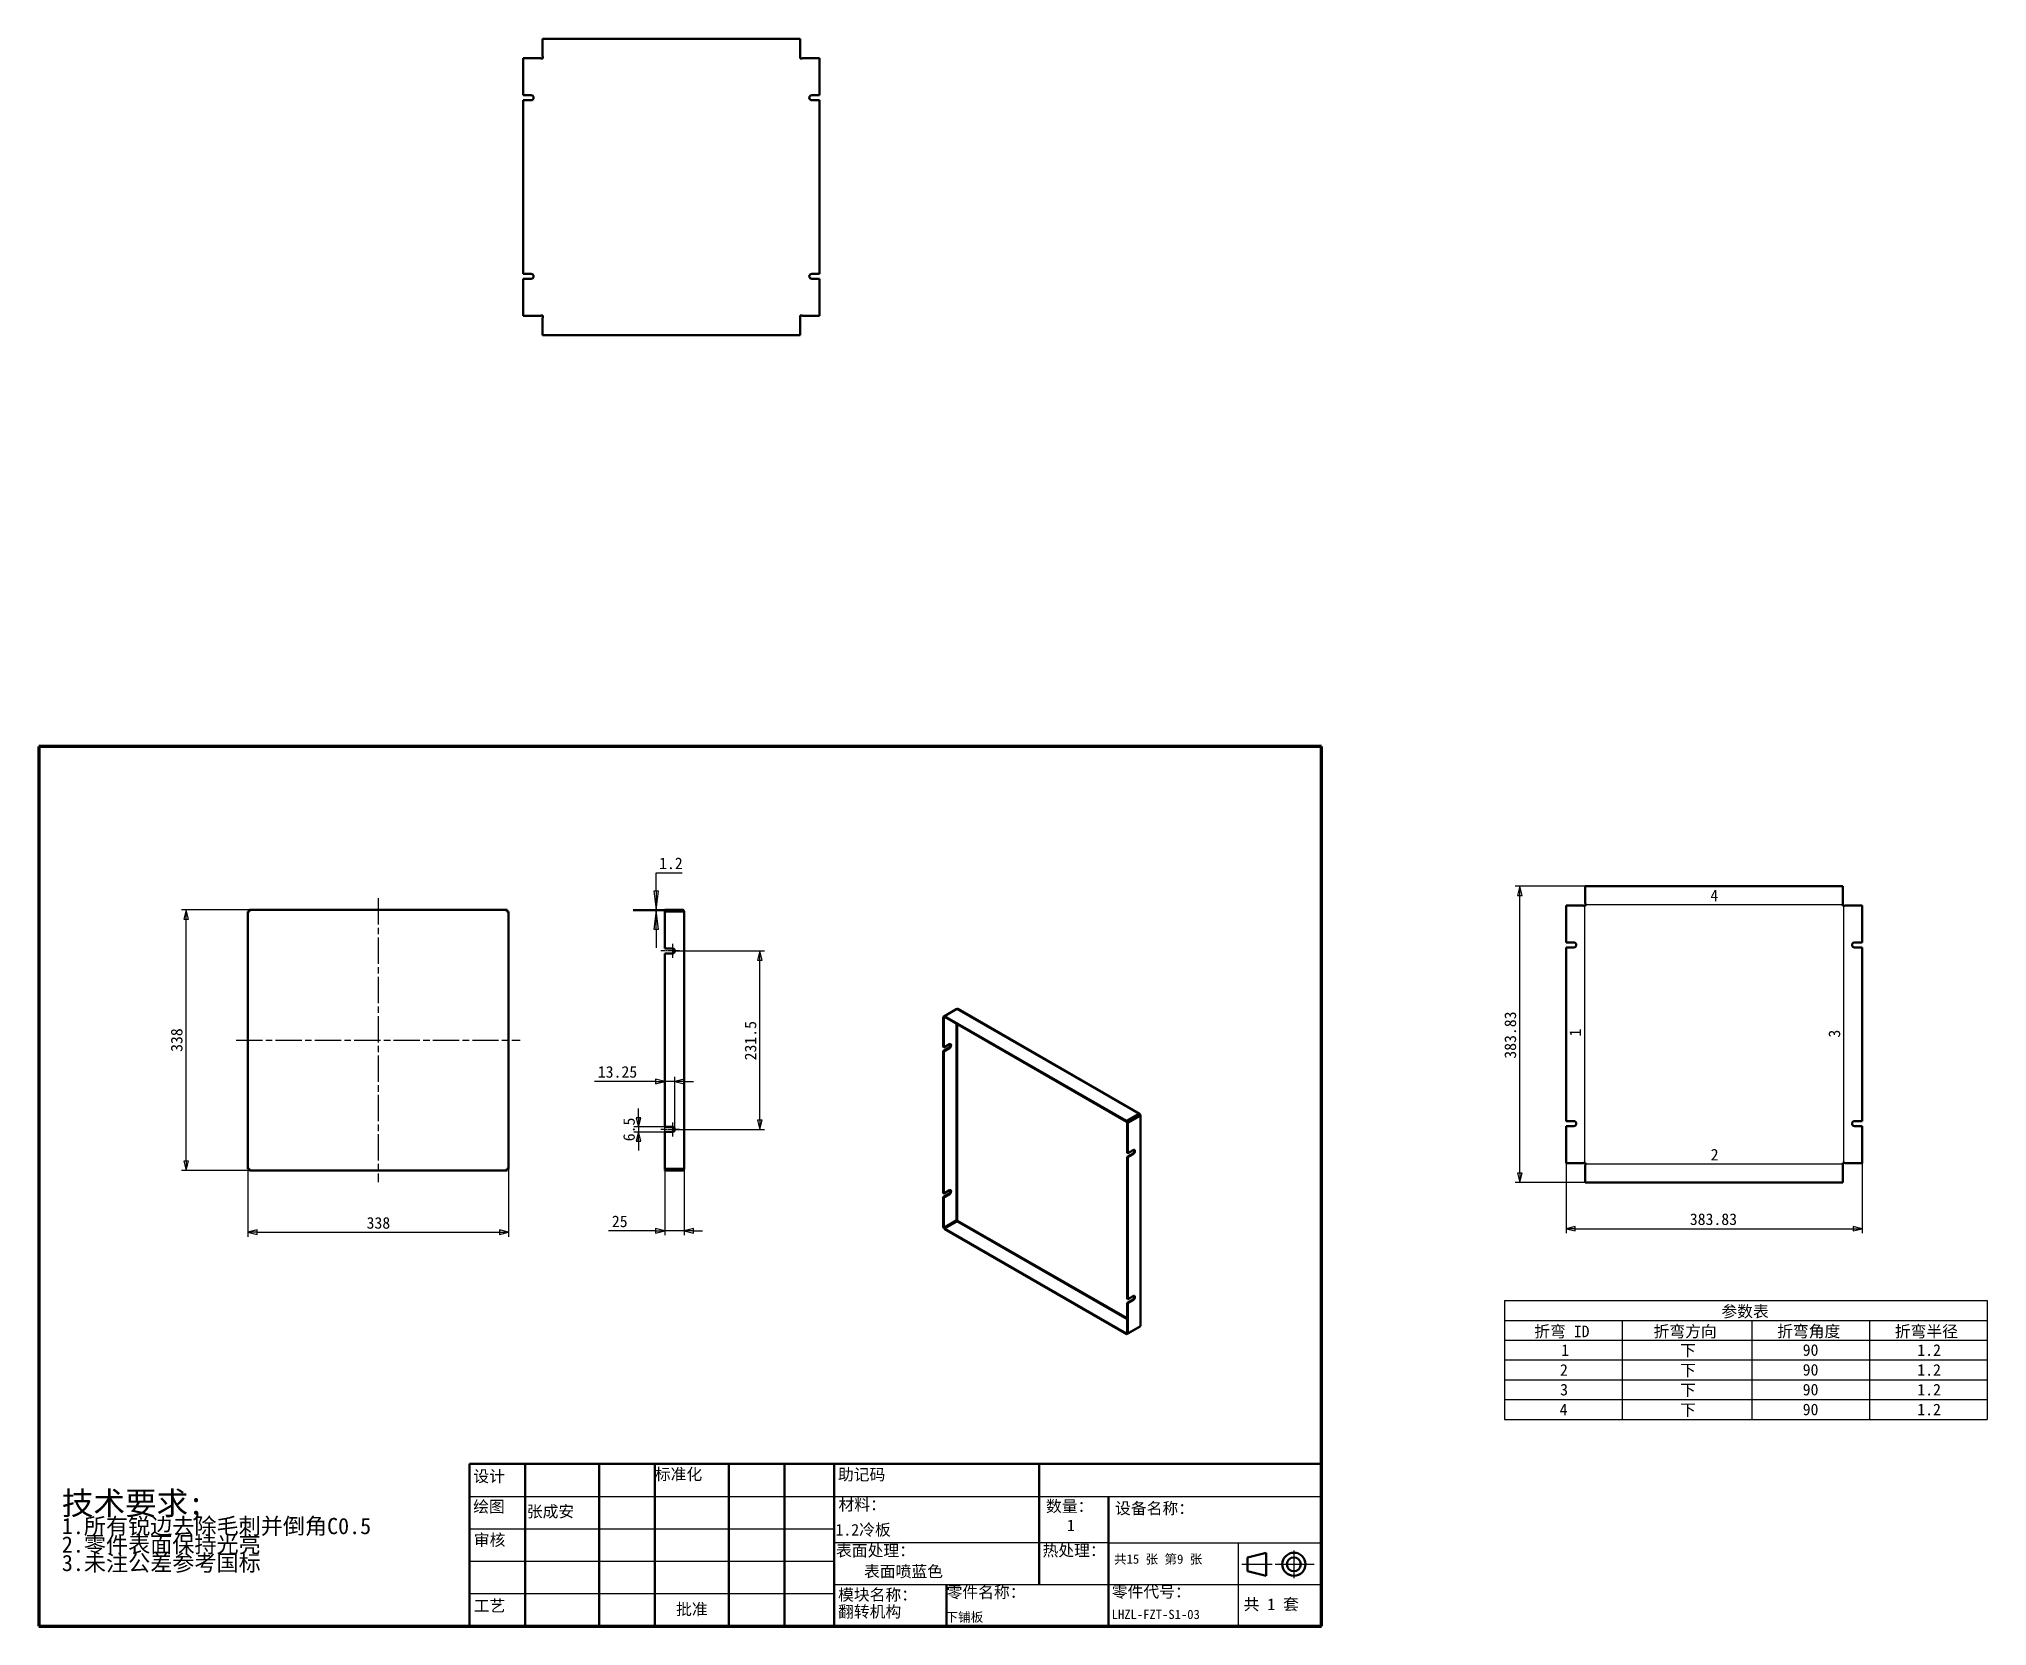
# Model space of a CAD drawing. Header units: millimetres. Extents: x 60 to 68084, y -19159 to 2261.
# Drawn here: x 60 to 2584, y 60 to 2117 of the extents above; entities that cross this region are included whole.
import ezdxf
from ezdxf.enums import TextEntityAlignment as Align

# ---------------------------------------------------------------- set-up
doc = ezdxf.new("R2010")
doc.units = ezdxf.units.MM
doc.header["$LTSCALE"] = 6
doc.linetypes.add('CHAIN', pattern=[0.3543, 0.2362, -0.0295, 0.0591, -0.0295])
for name, color, linetype, lineweight, true_color in [('中心标记 (ISO)', 1, 'Continuous', 25, 0xff0000), ('中心线 (ISO)', 1, 'Continuous', 25, 0xff0000), ('尺寸 (ISO)', 5, 'Continuous', 25, 0x0000ff)]:
    doc.layers.add(name, color=color, linetype=linetype, lineweight=lineweight, true_color=true_color)
for name, color, linetype, lineweight in [('可见 (ISO)', 7, 'Continuous', 50), ('可见窄的 (ISO)', 7, 'Continuous', 35), ('图框 (ISO)', 7, 'Continuous', 70), ('标注线', 3, 'Continuous', 18), ('标题 (ISO)', 7, 'Continuous', 50), ('符号 (ISO)', 7, 'Continuous', 25)]:
    doc.layers.add(name, color=color, linetype=linetype, lineweight=lineweight)
doc.styles.add('DIM', font='romans.shx', dxfattribs={"width": 0.8, "bigfont": 'bigfont.shx'})
doc.styles.get("Standard").update_dxf_attribs({"font": 'simfang.ttf'})
doc.styles.add('文本样式19', font='tahoma.ttf')
doc.styles.add('文本样式91', font='simfang.ttf')
doc.styles.add('注释文本 (ISO)', font='simfang.ttf')
doc.dimstyles.new('默认 (GB)', dxfattribs={"dimscale": 6, "dimtxt": 2.5, "dimasz": 2, "dimexe": 1, "dimexo": 0, "dimgap": 0.75, "dimtad": 1, "dimtoh": 1, "dimrnd": 1e-08, "dimdsep": 46, "dimtxsty": '注释文本 (ISO)', "dimblk": 'Filled-2', "dimcen": 0.09, "dimdle": 10, "dimclrd": 256, "dimclre": 256, "dimclrt": 256, "dimaunit": 1, "dimadec": 3, "dimazin": 2, "dimtfac": 0.52, "dimtmove": 0, "dimatfit": 3, "dimldrblk": 'Filled-1', "dimfxl": 0, "dimtolj": 1, "dimlwd": -1, "dimlwe": -1, "dimarcsym": 0})
doc.dimstyles.new('默认 - 类型 1 (GB)', dxfattribs={"dimscale": 6, "dimtxt": 2.5, "dimasz": 4, "dimexe": 5, "dimexo": 0, "dimgap": 0.75, "dimtad": 1, "dimtoh": 1, "dimrnd": 1e-08, "dimdsep": 46, "dimtxsty": '注释文本 (ISO)', "dimblk": 'Filled-1', "dimcen": 0.09, "dimdle": 10, "dimclrd": 256, "dimclre": 256, "dimclrt": 256, "dimaunit": 1, "dimadec": 3, "dimazin": 2, "dimtfac": 1.4, "dimtmove": 0, "dimatfit": 3, "dimldrblk": 'Filled-1', "dimfxl": 0, "dimtolj": 1, "dimtzin": 0, "dimlwd": -1, "dimlwe": -1, "dimarcsym": 0})

msp = doc.modelspace()

# ---------------------------------------------------------------- texts
at = {"layer": '符号 (ISO)', "insert": (1392, 198), "char_height": 15, "attachment_point": 1, "style": '注释文本 (ISO)'}
msp.add_mtext('{1}', dxfattribs=at)
at = {"layer": '符号 (ISO)', "insert": (1129.064, 138.347), "char_height": 15, "width": 112.2807, "attachment_point": 1, "style": '注释文本 (ISO)'}
msp.add_mtext('{表面喷蓝色}', dxfattribs=at)

# ---------------------------------------------------------------- blocks, each defined once
blk = doc.blocks.new('图框 A3-A4')
at = {"layer": '图框 (ISO)'}
for p, q in [((287, 200), (10, 200)), ((10, 200), (10, 10)), ((287, 10), (287, 200)), ((10, 10), (287, 10))]:
    blk.add_line(p, q, dxfattribs=at)
blk = doc.blocks.new('标题栏 GB1')
at = {"layer": '标题 (ISO)'}
for p, q in [((194.57, 65.23), (194.57, 72.23)), ((194.57, 72.23), (378.57, 72.23)), ((206.57, 65.23), (206.57, 72.23)), ((222.57, 65.23), (222.57, 72.23)), ((234.57, 65.23), (234.57, 72.23)), ((250.57, 65.23), (250.57, 72.23)), ((262.57, 65.23), (262.57, 72.23)), ((273.31, 65.23), (273.31, 72.23)), ((317.57, 65.23), (317.57, 72.23)), ((378.57, 72.23), (378.57, 65.23)), ((194.57, 37.23), (194.57, 65.23)), ((206.57, 37.23), (206.57, 65.23)), ((222.57, 44.23), (222.57, 65.23)), ((234.57, 37.23), (234.57, 65.23)), ((250.57, 37.23), (250.57, 65.23)), ((262.57, 37.23), (262.57, 65.23)), ((273.31, 65.23), (273.31, 37.23)), ((317.57, 55.23), (317.57, 65.23)), ((378.57, 65.23), (378.57, 37.23)), ((317.57, 55.23), (317.57, 46.23)), ((366.57, 53.06), (362.57, 52.06)), ((362.57, 52.06), (362.57, 49.06)), ((366.57, 48.06), (366.57, 53.06)), ((362.57, 49.06), (366.57, 48.06)), ((222.57, 44.23), (222.57, 37.23)), ((297.57, 46.23), (297.57, 37.23)), ((378.57, 37.23), (194.57, 37.23))]:
    blk.add_line(p, q, dxfattribs=at)
at = {"layer": '标题 (ISO)', "lineweight": 25}
for p, q in [((194.57, 65.23), (273.31, 65.23)), ((273.31, 65.23), (378.57, 65.23)), ((194.57, 58.23), (273.31, 58.23)), ((332.57, 55.23), (273.31, 55.23)), ((332.57, 55.23), (378.57, 55.23)), ((360.57, 55.23), (360.57, 46.23)), ((194.57, 51.23), (273.31, 51.23)), ((361.32, 50.56), (367.88, 50.56)), ((368.55, 50.56), (370.07, 50.56)), ((370.07, 50.56), (376.97, 50.56)), ((372.58, 53.56), (372.58, 47.56)), ((194.57, 44.23), (273.31, 44.23)), ((273.31, 46.23), (378.57, 46.23)), ((360.57, 46.23), (360.57, 37.23))]:
    blk.add_line(p, q, dxfattribs=at)
at = {"layer": '标题 (ISO)', "lineweight": 50}
blk.add_line((332.57, 65.23), (332.57, 37.23), dxfattribs=at)
at = {"layer": '标题 (ISO)'}
for radius in [2.5, 1.5]:
    blk.add_circle((372.57, 50.56), radius, dxfattribs=at)
at = {"layer": '标题 (ISO)', "char_height": 2.5, "style": '注释文本 (ISO)'}
for s, insert, attachment_point in [('\\f仿宋|b0|i0;标准化', (234.57, 71.28), 1), ('助记码', (274.11, 71.21), 1), ('\\f仿宋|b0|i0;设计', (195.38, 70.83), 1), ('\\f仿宋|b0|i0;绘图', (195.35, 64.28), 1), ('张成安', (206.92, 63.22), 1), ('\\f仿宋|b0|i0;材料：', (274.24, 64.72), 1), ('\\f仿宋|b0|i0;数量：', (319.04, 64.37), 1), ('\\f仿宋|b0|i0;审核', (195.48, 57.07), 1), ('\\f仿宋|b0|i0;热处理：', (318.29, 54.82), 1), ('\\f仿宋|b0|i0;批准', (242.57, 40.73), 5), ('\\f仿宋|b0|i0;零件名称：', (297.57, 45.8), 1), ('\\f仿宋|b0|i0;零件代号：', (333.25, 45.9), 1)]:
    blk.add_mtext(s, dxfattribs=dict(at, insert=insert, attachment_point=attachment_point))
at = {"layer": '标题 (ISO)', "char_height": 2.5, "attachment_point": 1, "style": '注释文本 (ISO)'}
for s, insert, line_spacing_factor in [('设备名称：\\P', (333.96, 63.91), 0.856364), ('模块名称：\\P\\fArial|b0|i0;\\H2.5000;翻转机构', (274.14, 45.23), 0.872369)]:
    blk.add_mtext(s, dxfattribs=dict(at, insert=insert, line_spacing_factor=line_spacing_factor))
at = {"layer": '标题 (ISO)', "attachment_point": 1, "style": '注释文本 (ISO)'}
for s, insert, char_height, width in [('\\f仿宋|b0|i0;表面处理：', (273.7, 54.78), 2.5, 18.7135), ('\\f仿宋|b0|i0;\\H2.0000;共15 张 第9 张', (333.72, 52.69), 2, 27.2374), ('\\f仿宋|b0|i0;工艺', (195.45, 42.85), 2.5, 7.4854), ('  共 1 套', (358.32, 43.18), 2.5, 17.7919)]:
    blk.add_mtext(s, dxfattribs=dict(at, insert=insert, char_height=char_height, width=width))
at = {"layer": '标题 (ISO)'}
for tag, p, height, style in [('材料_001', (273.59, 56.78), 2.5, '注释文本 (ISO)'), ('零件代号_001', (297.32, 38.16), 2, '文本样式91'), ('描述_001', (333.22, 38.74), 2, '文本样式91')]:
    blk.add_attdef(tag, p, '', height=height, dxfattribs=dict(at, style=style))
at = {"layer": '标题 (ISO)', "style": '文本样式91'}
blk.add_attdef('热处理', text='', height=2, dxfattribs=at).set_placement((318.2, 50.63), align=Align.TOP_LEFT)
at = {"layer": '标题 (ISO)', "style": '文本样式19'}
for tag, p in [('工程核准人', (256.57, 40.73)), ('工程批准日期', (267.94, 40.73))]:
    blk.add_attdef(tag, text='', height=1, dxfattribs=at).set_placement(p, align=Align.MIDDLE_CENTER)
blk = doc.blocks.new('Filled-2')
at = {"color": 0}
for p, q in [((0, 0), (-1, 0.25)), ((-1, 0.25), (-1, -0.25)), ((-1, 0), (0, 0)), ((-1, -0.25), (0, 0))]:
    blk.add_line(p, q, dxfattribs=at)
at = {"color": 0, "flags": 128}
blk.add_lwpolyline([(-1, -0.25), (0, 0), (-1, 0.25), (-1, -0.25)], dxfattribs=at)
at = {"color": 0}
blk.add_solid([(-1, -0.25), (0, 0), (-1, 0.25), (-1, -0.25)], dxfattribs=at)
blk = doc.blocks.new('*D8')
at = {"layer": 'Defpoints', "color": 0, "transparency": 16777216}
for p in [(330.6, 652.7), (668.6, 652.7), (668.6, 570.3)]:
    blk.add_point(p, dxfattribs=at)
at = {"layer": '尺寸 (ISO)', "transparency": 16777216}
for p, q in [((330.6, 652.7), (330.6, 564.3)), ((668.6, 652.7), (668.6, 564.3)), ((342.6, 570.3), (656.6, 570.3))]:
    blk.add_line(p, q, dxfattribs=at)
at = {"layer": '尺寸 (ISO)', "transparency": 16777216, "xscale": 12, "yscale": 12, "zscale": 12, "rotation": 180}
blk.add_blockref('Filled-2', (330.6, 570.3), dxfattribs=at)
at = {"layer": '尺寸 (ISO)', "transparency": 16777216, "xscale": 12, "yscale": 12, "zscale": 12}
blk.add_blockref('Filled-2', (668.6, 570.3), dxfattribs=at)
at = {"layer": '尺寸 (ISO)', "transparency": 16777216, "insert": (484.5, 590), "char_height": 15, "attachment_point": 1, "style": '注释文本 (ISO)'}
blk.add_mtext('\\A1;338', dxfattribs=at)
blk = doc.blocks.new('Filled-1')
at = {"color": 0}
for p, q in [((0, 0), (-1, 0.125)), ((-1, 0.125), (-1, -0.125)), ((-1, 0), (0, 0)), ((-1, -0.125), (0, 0))]:
    blk.add_line(p, q, dxfattribs=at)
at = {"color": 0, "flags": 128}
blk.add_lwpolyline([(-1, -0.125), (0, 0), (-1, 0.125), (-1, -0.125)], dxfattribs=at)
at = {"color": 0}
blk.add_solid([(-1, -0.125), (0, 0), (-1, 0.125), (-1, -0.125)], dxfattribs=at)
blk = doc.blocks.new('*D9')
at = {"layer": 'Defpoints', "color": 0, "transparency": 16777216}
for p in [(250.6, 988.3), (333, 988.3), (333, 650.3)]:
    blk.add_point(p, dxfattribs=at)
at = {"layer": '尺寸 (ISO)', "transparency": 16777216}
for p, q in [((333, 988.3), (244.6, 988.3)), ((250.6, 662.3), (250.6, 976.3)), ((333, 650.3), (244.6, 650.3))]:
    blk.add_line(p, q, dxfattribs=at)
at = {"layer": '尺寸 (ISO)', "transparency": 16777216, "xscale": 12, "yscale": 12, "zscale": 12}
for p, rotation in [((250.6, 988.3), 90), ((250.6, 650.3), 270)]:
    blk.add_blockref('Filled-2', p, dxfattribs=dict(at, rotation=rotation))
at = {"layer": '尺寸 (ISO)', "transparency": 16777216, "insert": (230.9, 804.1), "char_height": 15, "attachment_point": 1, "rotation": 90, "style": '注释文本 (ISO)'}
blk.add_mtext('\\A1;338', dxfattribs=at)
blk = doc.blocks.new('*D10')
at = {"layer": 'Defpoints', "color": 0, "transparency": 16777216}
for p in [(870.9, 652.4), (895.9, 652.7), (870.9, 572.4)]:
    blk.add_point(p, dxfattribs=at)
at = {"layer": '尺寸 (ISO)', "transparency": 16777216}
for p, q in [((870.9, 652.4), (870.9, 566.4)), ((895.9, 652.7), (895.9, 566.4)), ((858.9, 572.4), (797.8, 572.4)), ((895.9, 572.4), (870.9, 572.4)), ((907.9, 572.4), (919.9, 572.4))]:
    blk.add_line(p, q, dxfattribs=at)
at = {"layer": '尺寸 (ISO)', "transparency": 16777216, "xscale": 12, "yscale": 12, "zscale": 12}
blk.add_blockref('Filled-2', (870.9, 572.4), dxfattribs=at)
at = {"layer": '尺寸 (ISO)', "transparency": 16777216, "xscale": 12, "yscale": 12, "zscale": 12, "rotation": 180}
blk.add_blockref('Filled-2', (895.9, 572.4), dxfattribs=at)
at = {"layer": '尺寸 (ISO)', "transparency": 16777216, "insert": (802.3, 592), "char_height": 15, "attachment_point": 1, "style": '注释文本 (ISO)'}
blk.add_mtext('\\A1;25', dxfattribs=at)
blk = doc.blocks.new('*D11')
at = {"layer": 'Defpoints', "color": 0, "transparency": 16777216}
for p in [(870.9, 706.8), (836.7, 700.3), (870.9, 700.3)]:
    blk.add_point(p, dxfattribs=at)
at = {"layer": '尺寸 (ISO)', "transparency": 16777216}
for p, q in [((870.9, 706.8), (830.7, 706.8)), ((836.7, 718.8), (836.7, 730.8)), ((836.7, 706.8), (836.7, 700.3)), ((870.9, 700.3), (830.7, 700.3)), ((836.7, 688.3), (836.7, 676.3))]:
    blk.add_line(p, q, dxfattribs=at)
at = {"layer": '尺寸 (ISO)', "transparency": 16777216, "xscale": 12, "yscale": 12, "zscale": 12}
for p, rotation in [((836.7, 706.8), 270), ((836.7, 700.3), 90)]:
    blk.add_blockref('Filled-2', p, dxfattribs=dict(at, rotation=rotation))
at = {"layer": '尺寸 (ISO)', "transparency": 16777216, "insert": (817, 688.3), "char_height": 15, "attachment_point": 1, "rotation": 90, "style": '注释文本 (ISO)'}
blk.add_mtext('\\A1;6.5', dxfattribs=at)
blk = doc.blocks.new('*D12')
at = {"layer": 'Defpoints', "color": 0, "transparency": 16777216}
for p in [(880.9, 935.1), (994.2, 935.1), (884.1, 703.6)]:
    blk.add_point(p, dxfattribs=at)
at = {"layer": '尺寸 (ISO)', "transparency": 16777216}
for p, q in [((880.9, 935.1), (1000.2, 935.1)), ((994.2, 715.6), (994.2, 923.1)), ((884.1, 703.6), (1000.2, 703.6))]:
    blk.add_line(p, q, dxfattribs=at)
at = {"layer": '尺寸 (ISO)', "transparency": 16777216, "xscale": 12, "yscale": 12, "zscale": 12}
for p, rotation in [((994.2, 935.1), 90), ((994.2, 703.6), 270)]:
    blk.add_blockref('Filled-2', p, dxfattribs=dict(at, rotation=rotation))
at = {"layer": '尺寸 (ISO)', "transparency": 16777216, "insert": (974.4, 793.1), "char_height": 15, "attachment_point": 1, "rotation": 90, "style": '注释文本 (ISO)'}
blk.add_mtext('\\A1;231.5', dxfattribs=at)
blk = doc.blocks.new('*D13')
at = {"layer": 'Defpoints', "color": 0, "transparency": 16777216}
for p in [(884.1, 765.9), (870.9, 700.3), (884.1, 703.6)]:
    blk.add_point(p, dxfattribs=at)
at = {"layer": '尺寸 (ISO)', "transparency": 16777216}
for p, q in [((858.9, 765.9), (779.6, 765.9)), ((870.9, 700.3), (870.9, 771.9)), ((884.1, 765.9), (870.9, 765.9)), ((884.1, 703.6), (884.1, 771.9)), ((896.1, 765.9), (908.1, 765.9))]:
    blk.add_line(p, q, dxfattribs=at)
at = {"layer": '尺寸 (ISO)', "transparency": 16777216, "xscale": 12, "yscale": 12, "zscale": 12}
blk.add_blockref('Filled-2', (870.9, 765.9), dxfattribs=at)
at = {"layer": '尺寸 (ISO)', "transparency": 16777216, "xscale": 12, "yscale": 12, "zscale": 12, "rotation": 180}
blk.add_blockref('Filled-2', (884.1, 765.9), dxfattribs=at)
at = {"layer": '尺寸 (ISO)', "transparency": 16777216, "insert": (784.1, 785.7), "char_height": 15, "attachment_point": 1, "style": '注释文本 (ISO)'}
blk.add_mtext('\\A1;13.25', dxfattribs=at)
blk = doc.blocks.new('加工')
at = {"layer": '符号 (ISO)', "insert": (-36.68, 11.05), "char_height": 2.5, "width": 80.4946, "attachment_point": 1, "line_spacing_factor": 0.683636, "style": '注释文本 (ISO)'}
blk.add_mtext('{\\H2x;技术要求;\\P\\H0.7x;1.所有锐边去除毛刺并倒角C0.5\\H2.12498x; \\H0.47059x;\\P2.零件表面保持光亮\\H1.84035x; \\H0.54337x;\\P3.未注公差参考国标\\H1.80945x; }', dxfattribs=at)
blk = doc.blocks.new('*D14')
at = {"layer": 'Defpoints', "color": 0, "transparency": 16777216}
for p in [(2038.6, 660), (2422.5, 660), (2422.5, 575)]:
    blk.add_point(p, dxfattribs=at)
at = {"layer": '尺寸 (ISO)', "transparency": 16777216}
for p, q in [((2038.6, 660), (2038.6, 569)), ((2422.5, 660), (2422.5, 569)), ((2050.6, 575), (2410.5, 575))]:
    blk.add_line(p, q, dxfattribs=at)
at = {"layer": '尺寸 (ISO)', "transparency": 16777216, "xscale": 12, "yscale": 12, "zscale": 12, "rotation": 180}
blk.add_blockref('Filled-2', (2038.6, 575), dxfattribs=at)
at = {"layer": '尺寸 (ISO)', "transparency": 16777216, "xscale": 12, "yscale": 12, "zscale": 12}
blk.add_blockref('Filled-2', (2422.5, 575), dxfattribs=at)
at = {"layer": '尺寸 (ISO)', "transparency": 16777216, "insert": (2199, 594.8), "char_height": 15, "attachment_point": 1, "style": '注释文本 (ISO)'}
blk.add_mtext('\\A1;383.83', dxfattribs=at)
blk = doc.blocks.new('*D15')
at = {"layer": 'Defpoints', "color": 0, "transparency": 16777216}
for p in [(1978.6, 1018.9), (2063.6, 1018.9), (2063.6, 635)]:
    blk.add_point(p, dxfattribs=at)
at = {"layer": '尺寸 (ISO)', "transparency": 16777216}
for p, q in [((2063.6, 1018.9), (1972.6, 1018.9)), ((1978.6, 647), (1978.6, 1006.9)), ((2063.6, 635), (1972.6, 635))]:
    blk.add_line(p, q, dxfattribs=at)
at = {"layer": '尺寸 (ISO)', "transparency": 16777216, "xscale": 12, "yscale": 12, "zscale": 12}
for p, rotation in [((1978.6, 1018.9), 90), ((1978.6, 635), 270)]:
    blk.add_blockref('Filled-2', p, dxfattribs=dict(at, rotation=rotation))
at = {"layer": '尺寸 (ISO)', "transparency": 16777216, "insert": (1958.9, 795.3), "char_height": 15, "attachment_point": 1, "rotation": 90, "style": '注释文本 (ISO)'}
blk.add_mtext('\\A1;383.83', dxfattribs=at)
blk = doc.blocks.new('表格1')
at = {"layer": '符号 (ISO)'}
for p, q in [((326.51, 80.31), (430.69, 80.31)), ((326.51, 80.31), (326.51, 76.03)), ((430.69, 80.31), (430.69, 76.03)), ((326.51, 76.03), (430.69, 76.03)), ((326.51, 76.03), (326.51, 71.76)), ((351.91, 76.03), (351.91, 71.76)), ((379.89, 76.03), (379.89, 71.76)), ((405.29, 76.03), (405.29, 71.76)), ((430.69, 76.03), (430.69, 71.76)), ((326.51, 71.76), (430.69, 71.76)), ((326.51, 71.76), (326.51, 54.64)), ((351.91, 71.76), (351.91, 54.64)), ((379.89, 71.76), (379.89, 54.64)), ((405.29, 71.76), (405.29, 54.64)), ((430.69, 71.76), (430.69, 54.64)), ((326.51, 67.48), (430.69, 67.48)), ((326.51, 63.2), (430.69, 63.2)), ((326.51, 58.92), (430.69, 58.92)), ((326.51, 54.64), (430.69, 54.64))]:
    blk.add_line(p, q, dxfattribs=at)
at = {"layer": '符号 (ISO)', "char_height": 2.5, "attachment_point": 7, "style": '注释文本 (ISO)'}
for s, insert in [('参数表', (373.32, 76.43)), ('折弯 ID', (332.92, 72.13)), ('折弯方向', (358.67, 72.13)), ('折弯角度', (385.36, 72.13)), ('折弯半径', (410.76, 72.13)), ('1', (338.73, 68.34)), ('下', (364.38, 68.02)), ('90', (390.88, 68.34)), ('1.2', (415.63, 68.32)), ('2', (338.47, 64.07)), ('下', (364.38, 63.74)), ('90', (390.88, 64.06)), ('1.2', (415.63, 64.04)), ('3', (338.5, 59.78)), ('下', (364.38, 59.47)), ('90', (390.88, 59.78)), ('1.2', (415.63, 59.77)), ('4', (338.4, 55.52)), ('下', (364.38, 55.19)), ('90', (390.88, 55.5)), ('1.2', (415.63, 55.49))]:
    blk.add_mtext(s, dxfattribs=dict(at, insert=insert))
blk = doc.blocks.new('2dTransSymbol1')
at = {"layer": '符号 (ISO)', "insert": (343.01, 137.34), "char_height": 2.5, "attachment_point": 7, "rotation": 90, "style": '注释文本 (ISO)'}
blk.add_mtext('1', dxfattribs=at)
blk = doc.blocks.new('2dTransSymbol2')
at = {"layer": '符号 (ISO)', "insert": (371.01, 110.58), "char_height": 2.5, "attachment_point": 7, "style": '注释文本 (ISO)'}
blk.add_mtext('2', dxfattribs=at)
blk = doc.blocks.new('2dTransSymbol3')
at = {"layer": '符号 (ISO)', "insert": (399, 137.11), "char_height": 2.5, "attachment_point": 7, "rotation": 90, "style": '注释文本 (ISO)'}
blk.add_mtext('3', dxfattribs=at)
blk = doc.blocks.new('2dTransSymbol4')
at = {"layer": '符号 (ISO)', "insert": (370.95, 166.57), "char_height": 2.5, "attachment_point": 7, "style": '注释文本 (ISO)'}
blk.add_mtext('4', dxfattribs=at)
blk = doc.blocks.new('*D24')
at = {"transparency": 16777216}
for p, q in [((859.8, 1012.3), (859.8, 1036.3)), ((859.8, 1036.3), (893.3, 1036.3)), ((870.9, 988.3), (829.8, 988.3)), ((870.9, 987.1), (829.8, 987.1)), ((859.8, 987.1), (859.8, 988.3)), ((859.8, 963.1), (859.8, 939.1))]:
    blk.add_line(p, q, dxfattribs=at)
at = {"layer": 'Defpoints', "color": 0, "transparency": 16777216}
for p in [(859.8, 988.3), (870.9, 988.3), (870.9, 987.1)]:
    blk.add_point(p, dxfattribs=at)
at = {"transparency": 16777216, "xscale": 24, "yscale": 24, "zscale": 24}
for p, rotation in [((859.8, 988.3), 270), ((859.8, 987.1), 90)]:
    blk.add_blockref('Filled-1', p, dxfattribs=dict(at, rotation=rotation))
at = {"transparency": 16777216, "insert": (878.8, 1048.4), "char_height": 15, "attachment_point": 5, "style": '注释文本 (ISO)'}
blk.add_mtext('\\A1;1.2', dxfattribs=at)
blk = doc.blocks.new('*T26')
at = {"color": 0, "linetype": 'ByBlock', "lineweight": -2, "transparency": 16777216}
for p, q in [((0, 0), (127, 0)), ((0, 0), (0, -78)), ((63.5, 0), (63.5, -78)), ((127, 0), (127, -78)), ((0, -39), (127, -39)), ((0, -78), (127, -78))]:
    blk.add_line(p, q, dxfattribs=at)
at = {"color": 0, "transparency": 16777216, "char_height": 10, "width": 60.5, "attachment_point": 5}
for s, insert in [('{\\fSimSun|b0|i0|c134|p2;料 厚}', (31.75, -19.5)), ('{\\fSimSun|b0|i0|c134|p2;件 数}', (95.25, -19.5))]:
    blk.add_mtext(s, dxfattribs=dict(at, insert=insert))
blk = doc.blocks.new('圆心打标')
at = {"layer": '标注线'}
for p, q in [((-2.5, 0), (2.5, 0)), ((0, 2.5), (0, -2.5))]:
    blk.add_line(p, q, dxfattribs=at)
blk = doc.blocks.new('拆图参数')
blk.add_blockref('*T26', (-63.5, 78))
at = {"layer": '标注线'}
blk.add_blockref('圆心打标', (67219.7, -21339.8), dxfattribs=at)
at = {"style": 'DIM', "width": 0.8}
blk.add_attdef('6', text='', height=10, dxfattribs=at).set_placement((-37.1, 18.9), align=Align.MIDDLE_LEFT)
blk.add_attdef('1', text='', height=10, dxfattribs=at).set_placement((36.6, 19.3), align=Align.MIDDLE_CENTER)

# ---------------------------------------------------------------- dimensions: what is measured, and where the dimension line sits
dim = msp.add_linear_dim(base=(859.774, 988.319), p1=(870.861, 987.119), p2=(870.861, 988.319), angle=90, dimstyle='默认 - 类型 1 (GB)')
dim.commit()
dim.dimension.update_dxf_attribs({"geometry": '*D24', "text_midpoint": (878.802, 1048.447)})
at = {"layer": '尺寸 (ISO)'}
for base, p1, p2, angle, override, picture, middle in [((1978.625, 1018.87), (2063.587, 635.041), (2063.587, 1018.87), 90, {"dimtoh": 0, "dimdec": 2, "dimtp": 0, "dimtm": 0, "dimtdec": 2, "dimtofl": 0, "dimatfit": 1}, '*D15', (1978.625, 826.896)), ((250.556, 988.319), (332.956, 650.319), (332.956, 988.319), 90, {"dimtoh": 0, "dimdec": 2, "dimtp": 0, "dimtm": 0, "dimtdec": 2, "dimtofl": 0, "dimatfit": 1}, '*D9', (250.556, 819.239)), ((994.181, 935.069), (884.111, 703.569), (880.861, 935.069), 90, {"dimtoh": 0, "dimdec": 2, "dimtp": 0, "dimtm": 0, "dimtdec": 2, "dimtofl": 0, "dimatfit": 1}, '*D12', (994.181, 819.319)), ((836.714, 700.319), (870.861, 706.819), (870.861, 700.319), 270, {"dimtoh": 0, "dimdec": 2, "dimtp": 0, "dimtm": 0, "dimtdec": 2, "dimtofl": 1, "dimatfit": 1}, '*D11', (836.714, 703.569)), ((870.861, 572.367), (895.861, 652.719), (870.861, 652.367), 180, {"dimtoh": 0, "dimdec": 2, "dimtp": 0, "dimtm": 0, "dimtdec": 2, "dimtofl": 1, "dimatfit": 1}, '*D10', (812.022, 572.367))]:
    dim = msp.add_linear_dim(base=base, p1=p1, p2=p2, angle=angle, dimstyle='默认 (GB)', override=override, dxfattribs=at)
    dim.commit()
    dim.dimension.update_dxf_attribs({"geometry": picture, "text_midpoint": middle, "dimtype": 160})
for base, p1, p2, override, picture, middle in [((884.111, 765.938), (870.861, 700.319), (884.111, 703.569), {"dimtoh": 0, "dimdec": 2, "dimtp": 0, "dimtm": 0, "dimtdec": 2, "dimtofl": 1, "dimatfit": 1}, '*D13', (809.617, 765.938)), ((2422.453, 575.041), (2038.625, 660.004), (2422.453, 660.004), {"dimtoh": 0, "dimdec": 2, "dimtp": 0, "dimtm": 0, "dimtdec": 2, "dimtofl": 0, "dimatfit": 1}, '*D14', (2230.599, 575.041)), ((668.556, 570.319), (330.556, 652.719), (668.556, 652.719), {"dimtoh": 0, "dimdec": 2, "dimtp": 0, "dimtm": 0, "dimtdec": 2, "dimtofl": 0, "dimatfit": 1}, '*D8', (499.636, 570.319))]:
    dim = msp.add_linear_dim(base=base, p1=p1, p2=p2, dimstyle='默认 (GB)', override=override, dxfattribs=at)
    dim.commit()
    dim.dimension.update_dxf_attribs({"geometry": picture, "text_midpoint": middle, "dimtype": 160})

# ---------------------------------------------------------------- linework, layer by layer
at = {"layer": '中心标记 (ISO)', "linetype": 'CHAIN', "ltscale": 4.49103}
for p, q in [((890.111, 935.069), (865.861, 935.069)), ((890.111, 703.569), (865.861, 703.569))]:
    msp.add_line(p, q, dxfattribs=at)
at = {"layer": '中心标记 (ISO)', "linetype": 'CHAIN', "ltscale": 3.426123}
for p, q in [((880.861, 944.319), (880.861, 925.819)), ((880.861, 712.819), (880.861, 694.319))]:
    msp.add_line(p, q, dxfattribs=at)
at = {"layer": '中心线 (ISO)', "linetype": 'CHAIN', "ltscale": 23.990969}
for p, q in [((499.556, 1003.319), (499.556, 635.319)), ((315.556, 819.319), (683.556, 819.319))]:
    msp.add_line(p, q, dxfattribs=at)
at = {"layer": '中心线 (ISO)'}
for p, q in [((2062.582, 993.556), (2062.582, 660.356)), ((2397.139, 994.913), (2063.939, 994.913)), ((2398.496, 660.356), (2398.496, 993.556)), ((2063.939, 658.998), (2397.139, 658.998))]:
    msp.add_line(p, q, dxfattribs=at)
at = {"layer": '可见 (ISO)'}
for p, q in [((712.546, 2116.929), (1046.449, 2116.929)), ((712.546, 2094.329), (712.546, 2116.929)), ((1046.449, 2116.929), (1046.449, 2094.329)), ((687.583, 2044.014), (687.583, 2091.966)), ((687.583, 2091.966), (710.183, 2091.966)), ((710.183, 2091.966), (710.183, 2091.614)), ((710.183, 2091.614), (712.898, 2091.614)), ((712.898, 2094.329), (712.546, 2094.329)), ((712.898, 2091.614), (712.898, 2094.329)), ((1046.449, 2094.329), (1046.098, 2094.329)), ((1046.098, 2094.329), (1046.098, 2091.614)), ((1046.098, 2091.614), (1048.812, 2091.614)), ((1048.812, 2091.614), (1048.812, 2091.966)), ((1048.812, 2091.966), (1071.412, 2091.966)), ((1071.412, 2091.966), (1071.412, 2044.014)), ((687.583, 2044.014), (697.583, 2044.014)), ((687.583, 1812.514), (687.583, 2037.514)), ((697.583, 2037.514), (687.583, 2037.514)), ((1061.412, 2044.014), (1071.412, 2044.014)), ((1071.412, 2037.514), (1061.412, 2037.514)), ((1071.412, 2037.514), (1071.412, 1812.514)), ((687.583, 1812.514), (697.583, 1812.514)), ((687.583, 1758.063), (687.583, 1806.014)), ((697.583, 1806.014), (687.583, 1806.014)), ((1061.412, 1812.514), (1071.412, 1812.514)), ((1071.412, 1806.014), (1061.412, 1806.014)), ((1071.412, 1806.014), (1071.412, 1758.063)), ((710.183, 1758.063), (687.583, 1758.063)), ((712.898, 1758.414), (710.183, 1758.414)), ((710.183, 1758.414), (710.183, 1758.063)), ((712.546, 1733.1), (712.546, 1755.7)), ((712.546, 1755.7), (712.898, 1755.7)), ((712.898, 1755.7), (712.898, 1758.414)), ((1046.098, 1758.414), (1046.098, 1755.7)), ((1048.812, 1758.414), (1046.098, 1758.414)), ((1046.098, 1755.7), (1046.449, 1755.7)), ((1046.449, 1755.7), (1046.449, 1733.1)), ((1048.812, 1758.063), (1048.812, 1758.414)), ((1071.412, 1758.063), (1048.812, 1758.063)), ((1046.449, 1733.1), (712.546, 1733.1)), ((2063.587, 1018.87), (2397.49, 1018.87)), ((2063.587, 996.27), (2063.587, 1018.87)), ((2397.49, 1018.87), (2397.49, 996.27)), ((330.556, 986.27), (330.556, 985.919)), ((331.756, 986.27), (330.556, 986.27)), ((332.956, 985.919), (330.556, 985.919)), ((330.556, 652.719), (330.556, 985.919)), ((331.756, 985.919), (331.756, 986.27)), ((332.956, 988.319), (332.605, 988.319)), ((332.605, 987.119), (332.605, 988.319)), ((332.956, 987.119), (332.605, 987.119)), ((332.956, 988.319), (332.956, 985.919)), ((332.956, 988.319), (666.156, 988.319)), ((666.156, 985.919), (666.156, 988.319)), ((666.508, 988.319), (666.156, 988.319)), ((666.156, 987.119), (666.508, 987.119)), ((668.556, 985.919), (666.156, 985.919)), ((666.508, 987.119), (666.508, 988.319)), ((667.356, 985.919), (667.356, 986.27)), ((667.356, 986.27), (668.556, 986.27)), ((668.556, 985.919), (668.556, 986.27)), ((668.556, 985.919), (668.556, 652.719)), ((893.461, 988.319), (870.861, 988.319)), ((870.861, 987.119), (870.861, 988.319)), ((893.461, 987.119), (870.861, 987.119)), ((870.861, 938.319), (870.861, 986.27)), ((870.861, 986.27), (893.461, 986.27)), ((893.461, 987.119), (893.461, 988.319)), ((893.461, 986.27), (893.461, 985.919)), ((895.861, 985.919), (893.461, 985.919)), ((895.861, 985.919), (895.861, 652.719)), ((2038.625, 945.956), (2038.625, 993.907)), ((2038.625, 993.907), (2061.225, 993.907)), ((2061.225, 993.907), (2061.225, 993.556)), ((2061.225, 993.556), (2063.939, 993.556)), ((2063.939, 996.27), (2063.587, 996.27)), ((2063.939, 993.556), (2063.939, 996.27)), ((2397.49, 996.27), (2397.139, 996.27)), ((2397.139, 996.27), (2397.139, 993.556)), ((2397.139, 993.556), (2399.853, 993.556)), ((2399.853, 993.556), (2399.853, 993.907)), ((2399.853, 993.907), (2422.453, 993.907)), ((2422.453, 993.907), (2422.453, 945.956)), ((870.861, 938.319), (880.861, 938.319)), ((2038.625, 945.956), (2048.625, 945.956)), ((2038.625, 714.456), (2038.625, 939.456)), ((2048.625, 939.456), (2038.625, 939.456)), ((2412.453, 945.956), (2422.453, 945.956)), ((2422.453, 939.456), (2412.453, 939.456)), ((2422.453, 939.456), (2422.453, 714.456)), ((880.861, 931.819), (870.861, 931.819)), ((870.861, 706.819), (870.861, 931.819)), ((1233.138, 850.545), (1249.119, 859.747)), ((1249.119, 859.747), (1249.367, 859.604)), ((1250.565, 859.722), (1486.173, 724.044)), ((1233.138, 850.538), (1231.69, 849.704)), ((1231.69, 849.704), (1231.69, 810.502)), ((1232.538, 849.216), (1231.69, 849.704)), ((1233.14, 849.562), (1232.538, 849.216)), ((1232.538, 849.216), (1232.538, 810.013)), ((1469.243, 714.581), (1233.138, 850.545)), ((1233.138, 849.564), (1233.138, 850.545)), ((1469.243, 713.6), (1233.138, 849.564)), ((1231.69, 810.502), (1232.538, 810.013)), ((1231.69, 805.188), (1238.761, 809.26)), ((1232.538, 810.013), (1239.609, 814.085)), ((1239.609, 808.771), (1232.538, 804.699)), ((1231.69, 805.188), (1231.69, 621.239)), ((1232.538, 804.699), (1231.69, 805.188)), ((1232.538, 804.699), (1232.538, 620.751)), ((870.861, 706.819), (880.861, 706.819)), ((1485.224, 723.784), (1469.243, 714.581)), ((1485.224, 722.803), (1469.243, 713.6)), ((1469.243, 713.6), (1469.243, 714.581)), ((1485.824, 721.763), (1469.843, 712.561)), ((1469.843, 673.358), (1469.843, 712.561)), ((1469.843, 712.561), (1470.692, 712.072)), ((1470.692, 712.072), (1486.672, 721.275)), ((1470.692, 672.869), (1470.692, 712.072)), ((1484.975, 723.927), (1485.224, 723.784)), ((1485.224, 722.803), (1485.224, 723.784)), ((1485.824, 722.453), (1486.672, 722.942)), ((1485.824, 721.763), (1486.672, 721.275)), ((1486.672, 721.275), (1486.672, 720.987)), ((1487.375, 721.965), (1487.375, 449.558)), ((2038.625, 714.456), (2048.625, 714.456)), ((2038.625, 660.004), (2038.625, 707.956)), ((2048.625, 707.956), (2038.625, 707.956)), ((2412.453, 714.456), (2422.453, 714.456)), ((2422.453, 707.956), (2412.453, 707.956)), ((2422.453, 707.956), (2422.453, 660.004)), ((880.861, 700.319), (870.861, 700.319)), ((870.861, 652.367), (870.861, 700.319)), ((1469.843, 673.358), (1470.692, 672.869)), ((1469.843, 668.044), (1476.914, 672.116)), ((1470.692, 667.555), (1469.843, 668.044)), ((1469.843, 484.096), (1469.843, 668.044)), ((1470.692, 672.869), (1477.763, 676.941)), ((1477.763, 671.627), (1470.692, 667.555)), ((1470.692, 483.607), (1470.692, 667.555)), ((2061.225, 660.004), (2038.625, 660.004)), ((2063.939, 660.356), (2061.225, 660.356)), ((2061.225, 660.356), (2061.225, 660.004)), ((2063.587, 635.041), (2063.587, 657.641)), ((2063.587, 657.641), (2063.939, 657.641)), ((2063.939, 657.641), (2063.939, 660.356)), ((2397.139, 660.356), (2397.139, 657.641)), ((2399.853, 660.356), (2397.139, 660.356)), ((2397.139, 657.641), (2397.49, 657.641)), ((2397.49, 657.641), (2397.49, 635.041)), ((2399.853, 660.004), (2399.853, 660.356)), ((2422.453, 660.004), (2399.853, 660.004)), ((330.556, 652.719), (330.556, 652.367)), ((330.556, 652.719), (332.956, 652.719)), ((331.756, 652.367), (330.556, 652.367)), ((331.756, 652.719), (331.756, 652.367)), ((332.956, 651.519), (332.605, 651.519)), ((332.605, 651.519), (332.605, 650.319)), ((332.605, 650.319), (332.956, 650.319)), ((332.956, 652.719), (332.956, 650.319)), ((666.156, 650.319), (332.956, 650.319)), ((666.156, 652.719), (668.556, 652.719)), ((666.156, 650.319), (666.156, 652.719)), ((666.156, 651.519), (666.508, 651.519)), ((666.156, 650.319), (666.508, 650.319)), ((666.508, 651.519), (666.508, 650.319)), ((667.356, 652.719), (667.356, 652.367)), ((667.356, 652.367), (668.556, 652.367)), ((668.556, 652.367), (668.556, 652.719)), ((893.461, 652.367), (870.861, 652.367)), ((893.461, 651.519), (870.861, 651.519)), ((870.861, 651.519), (870.861, 650.319)), ((870.861, 650.319), (893.461, 650.319)), ((893.461, 652.719), (893.461, 652.367)), ((893.461, 652.719), (895.861, 652.719)), ((893.461, 651.519), (893.461, 650.319)), ((2397.49, 635.041), (2063.587, 635.041)), ((1231.69, 621.239), (1232.538, 620.751)), ((1231.69, 615.925), (1238.761, 619.997)), ((1231.69, 615.925), (1231.69, 576.723)), ((1232.538, 615.437), (1231.69, 615.925)), ((1232.538, 620.751), (1239.609, 624.823)), ((1239.609, 619.509), (1232.538, 615.437)), ((1232.538, 615.437), (1232.538, 576.234)), ((1248.519, 585.437), (1232.538, 576.234)), ((1249.119, 584.398), (1233.138, 575.195)), ((1248.519, 585.724), (1248.519, 585.437)), ((1249.367, 584.254), (1249.119, 584.398)), ((1232.538, 576.234), (1231.69, 576.723)), ((1233.138, 575.195), (1469.243, 439.231)), ((1233.138, 575.195), (1233.138, 574.214)), ((1233.138, 574.214), (1469.243, 438.25)), ((1469.843, 484.096), (1470.692, 483.607)), ((1469.843, 478.782), (1476.914, 482.854)), ((1470.692, 483.607), (1477.763, 487.679)), ((1477.763, 482.365), (1470.692, 478.293)), ((1470.692, 478.293), (1469.843, 478.782)), ((1469.843, 439.579), (1469.843, 478.782)), ((1470.692, 439.091), (1470.692, 478.293)), ((1469.243, 438.25), (1485.224, 447.453)), ((1469.845, 439.578), (1469.243, 439.231)), ((1469.243, 439.231), (1469.243, 438.25)), ((1469.843, 439.579), (1470.692, 439.091)), ((1486.672, 448.293), (1470.692, 439.091)), ((1485.224, 447.459), (1485.224, 447.453)), ((1486.672, 448.581), (1486.672, 448.293))]:
    msp.add_line(p, q, dxfattribs=at)
for centre, radius, start, end in [((697.583, 2040.764), 3.25, 270, 90), ((1061.412, 2040.764), 3.25, 90, 270), ((697.583, 1809.264), 3.25, 270, 90), ((1061.412, 1809.264), 3.25, 90, 270), ((893.461, 985.919), 2.4, 0, 90), ((893.461, 985.919), 1.2, 0, 90), ((880.861, 935.069), 3.25, 270, 90), ((2048.625, 942.706), 3.25, 270, 90), ((2412.453, 942.706), 3.25, 90, 270), ((880.861, 703.569), 3.25, 270, 90), ((2048.625, 711.206), 3.25, 270, 90), ((2412.453, 711.206), 3.25, 90, 270), ((893.461, 652.719), 2.4, 270, 0), ((893.461, 652.719), 1.2, 270, 0)]:
    msp.add_arc(centre, radius, start, end, dxfattribs=at)
for centre, major_axis, ratio, start_param, end_param in [((1249.367, 857.642), (1.198, 2.08), 0.57809312, 0, 0.78346445), ((1238.761, 811.917), (1.622, 2.816), 0.57809312, 3.92505711, 6.01956014), ((1239.609, 811.428), (1.622, 2.816), 0.57809312, 3.92505711, 7.06664976), ((1484.975, 721.965), (1.198, 2.08), 0.57809312, 5.49585344, 7.06664976), ((1484.975, 721.965), (0.599, 1.04), 0.57809312, 5.49585344, 6.7693984), ((1484.975, 721.965), (1.2, 0), 0.5758617, 5.79622571, 7.06858347), ((1484.975, 721.965), (2.4, 0), 0.5758617, 5.49778714, 7.06858347), ((1476.914, 674.773), (1.622, 2.816), 0.57809312, 3.92505711, 6.01956014), ((1477.763, 674.284), (1.622, 2.816), 0.57809312, 3.92505711, 7.06664976), ((1238.761, 622.654), (1.622, 2.816), 0.57809312, 3.92505711, 6.01956014), ((1239.609, 622.166), (1.622, 2.816), 0.57809312, 3.92505711, 7.06664976), ((1249.367, 585.236), (-1.2, 0), 0.5758617, 3.92699082, 5.49778714), ((1249.367, 585.236), (-0.599, -1.04), 0.57809312, 0.78346445, 2.35426078), ((1476.914, 485.511), (1.622, 2.816), 0.57809312, 3.92505711, 6.01956014), ((1477.763, 485.022), (1.622, 2.816), 0.57809312, 3.92505711, 7.06664976), ((1484.975, 449.558), (2.4, 0), 0.5758617, 5.49778714, 6.28318531)]:
    msp.add_ellipse(centre, major_axis=major_axis, ratio=ratio, start_param=start_param, end_param=end_param, dxfattribs=at)
at = {"layer": '可见窄的 (ISO)'}
for p, q in [((1484.975, 723.927), (1249.367, 859.604)), ((1248.519, 585.724), (1248.519, 840.707)), ((1250.216, 839.729), (1250.216, 585.724)), ((1239.609, 808.771), (1238.761, 809.26)), ((1485.824, 722.453), (1485.22, 722.801)), ((1485.824, 721.763), (1485.824, 722.453)), ((1486.672, 448.581), (1486.672, 720.987)), ((1476.914, 672.116), (1477.763, 671.627)), ((1239.609, 619.509), (1238.761, 619.997)), ((1469.843, 457.291), (1249.367, 584.254)), ((1250.216, 585.724), (1469.843, 459.249)), ((1476.914, 482.854), (1477.763, 482.365))]:
    msp.add_line(p, q, dxfattribs=at)

# ---------------------------------------------------------------- block references
msp.add_blockref('拆图参数', (862.21, 2182.818)).add_auto_attribs({'1': '1', '6': '1.2'})
at = {"xscale": 6, "yscale": 6, "zscale": 6}
for name, p in [('图框 A3-A4', (0, 0)), ('表格1', (0, 0)), ('加工', (309.723, 168.021))]:
    msp.add_blockref(name, p, dxfattribs=at)
msp.add_blockref('标题栏 GB1', (-549.427, -163.351), dxfattribs=at).add_auto_attribs({'零件代号_001': '下铺板', '描述_001': 'LHZL-FZT-S1-03', '材料_001': '1.2冷板'})
at = {"layer": '符号 (ISO)', "xscale": 6, "yscale": 6, "zscale": 6}
for name in ['2dTransSymbol4', '2dTransSymbol1', '2dTransSymbol3', '2dTransSymbol2']:
    msp.add_blockref(name, (0, 0), dxfattribs=at)

msp.set_redraw_order([(e.dxf.handle, doc.entitydb.next_handle()) for e in msp.query("TEXT MTEXT ATTDEF DIMENSION ARC_DIMENSION")])  # texts and dimensions are drawn at this point

doc.saveas('drawing.dxf')
